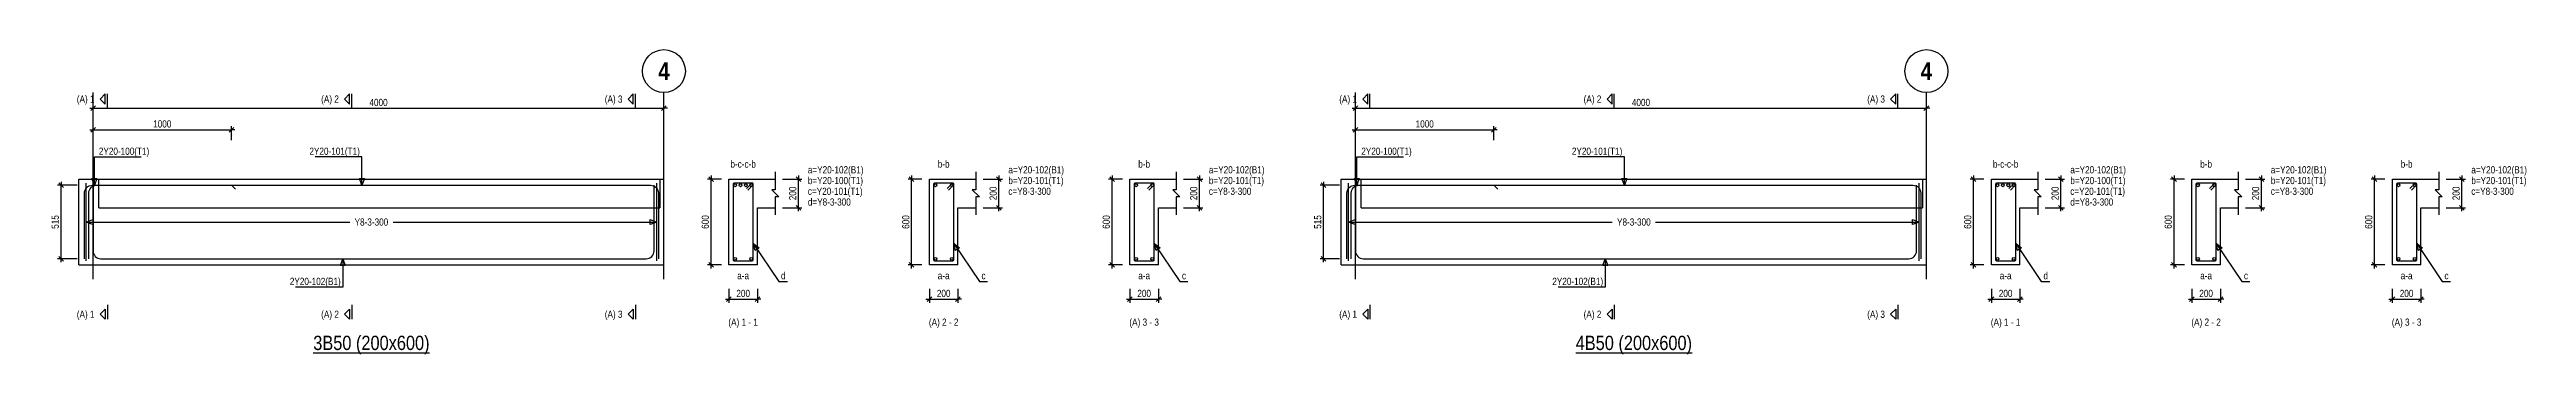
# Model space of a CAD drawing. Extents: x 0 to 206258, y -403073 to 0.
# Drawn here: x 12479 to 47195, y -365104 to -360844 of the extents above; entities that cross this region are included whole.
import ezdxf
from ezdxf.enums import TextEntityAlignment as Align
from ezdxf.lldxf.tags import DXFTag

# ---------------------------------------------------------------- set-up
doc = ezdxf.new("R2010")
doc.units = 0
doc.header["$LTSCALE"] = 1000
for name, color, linetype in [('Axis Circle(Dir 2)', 150, 'Continuous'), ('Axis Label(Dir 1)', 7, 'Continuous'), ('Axis Line(Dir 2)', 150, 'CENTER2'), ('Break Line', 5, 'Continuous'), ('Dimension Line', 5, 'Continuous'), ('Leader Line', 5, 'Continuous'), ('Link Line', 3, 'Continuous'), ('Rebar Kink', 4, 'Continuous'), ('Rebar Label', 6, 'Continuous'), ('Rebar Line', 7, 'Continuous'), ('Section Label', 1, 'Continuous'), ('Section Line', 1, 'Continuous'), ('Top Rebar Label', 6, 'Continuous'), ('Top Rebar Line', 7, 'Continuous')]:
    doc.layers.add(name, color=color, linetype=linetype)
for name, color, linetype, true_color in [('Back Elevation Line', 191, 'HIDDEN2', 0xd4aaff), ('Beam Label(D)', 94, 'Continuous', 0x008100), ('Beam Line(D)', 112, 'Continuous', 0x00bd5e), ('Link Label', 94, 'Continuous', 0x008100)]:
    doc.layers.add(name, color=color, linetype=linetype, true_color=true_color)
doc.styles.add('Axis Label(Dir 1)', font='ARIALNB.TTF', dxfattribs={"height": 250})
doc.styles.add('Beam Label(D)', font='ARIALN.TTF', dxfattribs={"height": 200})
doc.styles.add('Dimension Text', font='ARIALN.TTF', dxfattribs={"height": 100})
doc.styles.add('Link Label', font='ARIALN.TTF', dxfattribs={"height": 100})
doc.styles.add('Rebar Label', font='ARIALN.TTF', dxfattribs={"height": 100})
doc.styles.add('Section Label', font='ARIALN.TTF', dxfattribs={"height": 100})
doc.styles.add('Top Rebar Label', font='ARIALN.TTF', dxfattribs={"height": 100})
tags = doc.linetypes.add('CENTER2', pattern=[1.125, 0.75, -0.125, 0.125, -0.125]).pattern_tags.tags
tags[10:11] = [DXFTag(74, 4), DXFTag(75, 0), DXFTag(340, '0'), DXFTag(46, 0.0), DXFTag(50, 0.0), DXFTag(44, 0.0), DXFTag(45, 0.0)]
tags[8:9] = [DXFTag(74, 4), DXFTag(75, 0), DXFTag(340, '0'), DXFTag(46, 0.0), DXFTag(50, 0.0), DXFTag(44, 0.0), DXFTag(45, 0.0)]
tags[6:7] = [DXFTag(74, 4), DXFTag(75, 0), DXFTag(340, '0'), DXFTag(46, 0.0), DXFTag(50, 0.0), DXFTag(44, 0.0), DXFTag(45, 0.0)]
tags[4:5] = [DXFTag(74, 4), DXFTag(75, 0), DXFTag(340, '0'), DXFTag(46, 0.0), DXFTag(50, 0.0), DXFTag(44, 0.0), DXFTag(45, 0.0)]
tags = doc.linetypes.add('HIDDEN2', pattern=[0.1875, 0.125, -0.0625]).pattern_tags.tags
tags[6:7] = [DXFTag(74, 4), DXFTag(75, 0), DXFTag(340, '0'), DXFTag(46, 0.0), DXFTag(50, 0.0), DXFTag(44, 0.0), DXFTag(45, 0.0)]
tags[4:5] = [DXFTag(74, 4), DXFTag(75, 0), DXFTag(340, '0'), DXFTag(46, 0.0), DXFTag(50, 0.0), DXFTag(44, 0.0), DXFTag(45, 0.0)]
doc.dimstyles.new('BEAM', dxfattribs={"dimtxt": 100, "dimasz": 30, "dimexe": 48.3, "dimexo": 103.5, "dimgap": 30, "dimtad": 1, "dimtoh": 1, "dimdec": 1, "dimlfac": 0.5, "dimdsep": 46, "dimtxsty": 'Dimension Text', "dimblk": 'PCDIM_TICK', "dimcen": 0.09, "dimclrd": 5, "dimclre": 5, "dimclrt": 5, "dimadec": 1, "dimazin": 0, "dimtp": 1, "dimtm": 1, "dimtfac": 1, "dimtdec": 4, "dimtofl": 0, "dimtmove": 0, "dimatfit": 3, "dimfxl": 1, "dimtolj": 1, "dimtzin": 0, "dimarcsym": 0})

msp = doc.modelspace()

# ---------------------------------------------------------------- texts
at = {"layer": 'Axis Label(Dir 1)', "transparency": 33554687, "style": 'Axis Label(Dir 1)'}
for p in [(21090.146, -361144.284), (38784.411, -361144.284)]:
    msp.add_text('4', height=250, dxfattribs=at).set_placement(p, align=Align.MIDDLE_CENTER)
at = {"layer": 'Beam Label(D)', "transparency": 33554687, "style": 'Beam Label(D)'}
for s, p in [('%%U3B50 (200x600)', (16990.146, -364844.284)), ('%%U4B50 (200x600)', (34684.411, -364844.284))]:
    msp.add_text(s, height=200, dxfattribs=at).set_placement(p, align=Align.TOP_CENTER)
at = {"layer": 'Link Label', "transparency": 33554687, "style": 'Link Label'}
for s, p in [(' c=Y8-3-300', (25885.74, -362874.284)), (' c=Y8-3-300', (28695.978, -362874.284)), (' c=Y8-3-300', (43580.005, -362874.284)), (' c=Y8-3-300', (46390.243, -362874.284)), (' d=Y8-3-300', (23075.501, -363024.284)), (' d=Y8-3-300', (40769.766, -363024.284)), ('d', (22730.501, -364054.284)), ('c', (25540.74, -364054.284)), ('c', (28350.978, -364054.284)), ('d', (40424.766, -364054.284)), ('c', (43235.005, -364054.284)), ('c', (46045.243, -364054.284))]:
    msp.add_text(s, height=100, dxfattribs=at).set_placement(p)
for p in [(16990.146, -363254.284), (34684.411, -363254.284)]:
    msp.add_text('Y8-3-300', height=100, dxfattribs=at).set_placement(p, align=Align.MIDDLE_CENTER)
at = {"layer": 'Rebar Label', "transparency": 33554687, "style": 'Rebar Label'}
for s, p in [('b-c-c-b', (22200.501, -362524.284)), ('b-b', (25010.74, -362524.284)), ('b-b', (27820.978, -362524.284)), ('b-c-c-b', (39894.766, -362524.284)), ('b-b', (42705.005, -362524.284)), ('b-b', (45515.243, -362524.284)), ('a-a', (22200.501, -364084.284)), ('a-a', (25010.74, -364084.284)), ('a-a', (27820.978, -364084.284)), ('a-a', (39894.766, -364084.284)), ('a-a', (42705.005, -364084.284)), ('a-a', (45515.243, -364084.284))]:
    msp.add_text(s, height=100, dxfattribs=at).set_placement(p, align=Align.BOTTOM_CENTER)
for p in [(23075.501, -362574.284), (25885.74, -362574.284), (28695.978, -362574.284), (40769.766, -362574.284), (43580.005, -362574.284), (46390.243, -362574.284)]:
    msp.add_text(' a=Y20-102(B1)', height=100, dxfattribs=at).set_placement(p)
for p in [(16560.146, -364134.284), (34254.411, -364134.284)]:
    msp.add_text(' 2Y20-102(B1)', height=100, dxfattribs=at).set_placement(p, align=Align.RIGHT)
at = {"layer": 'Section Label', "transparency": 33554687, "style": 'Section Label'}
for s, p in [('(A) 1', (13109.435, -361534.994)), ('(A) 2', (16534.435, -361534.994)), ('(A) 3', (20509.435, -361534.994)), ('(A) 1', (30803.7, -361534.994)), ('(A) 2', (34228.7, -361534.994)), ('(A) 3', (38203.7, -361534.994)), ('(A) 1', (13109.435, -364543.573)), ('(A) 2', (16534.435, -364543.573)), ('(A) 3', (20509.435, -364543.573)), ('(A) 1', (30803.7, -364543.573)), ('(A) 2', (34228.7, -364543.573)), ('(A) 3', (38203.7, -364543.573))]:
    msp.add_text(s, height=100, dxfattribs=at).set_placement(p, align=Align.MIDDLE_RIGHT)
for s, p in [('(A) 1 - 1', (22200.501, -364734.284)), ('(A) 2 - 2', (25010.74, -364734.284)), ('(A) 3 - 3', (27820.978, -364734.284)), ('(A) 1 - 1', (39894.766, -364734.284)), ('(A) 2 - 2', (42705.005, -364734.284)), ('(A) 3 - 3', (45515.243, -364734.284))]:
    msp.add_text(s, height=100, dxfattribs=at).set_placement(p, align=Align.BOTTOM_CENTER)
at = {"layer": 'Top Rebar Label', "transparency": 33554687, "style": 'Top Rebar Label'}
for s, p in [(' 2Y20-100(T1)', (13138.146, -362314.284)), (' 2Y20-100(T1)', (30832.411, -362314.284)), (' c=Y20-101(T1)', (23075.501, -362874.284)), (' b=Y20-100(T1)', (23075.501, -362724.284)), (' b=Y20-101(T1)', (25885.74, -362724.284)), (' b=Y20-101(T1)', (28695.978, -362724.284)), (' c=Y20-101(T1)', (40769.766, -362874.284)), (' b=Y20-100(T1)', (40769.766, -362724.284)), (' b=Y20-101(T1)', (43580.005, -362724.284)), (' b=Y20-101(T1)', (46390.243, -362724.284))]:
    msp.add_text(s, height=100, dxfattribs=at).set_placement(p)
for p in [(16828.146, -362314.284), (34522.411, -362314.284)]:
    msp.add_text(' 2Y20-101(T1)', height=100, dxfattribs=at).set_placement(p, align=Align.RIGHT)

# ---------------------------------------------------------------- blocks, each defined once
blk = doc.blocks.new('PCDIM_TICK')
at = {"layer": 'Dimension Line', "color": 0, "transparency": 33554687}
for p, q in [((1.1, 1.1), (-1.1, -1.1)), ((1.6, 0), (0, 0))]:
    blk.add_line(p, q, dxfattribs=at)
blk = doc.blocks.new('*U4268')
at = {"layer": 'Dimension Line', "color": 5, "true_color": 0x0000ff, "transparency": 16777216}
for p, q in [((13090, -362111), (13090, -361916)), ((13090, -361964), (15028, -361964)), ((15028, -362111), (15028, -361916))]:
    blk.add_line(p, q, dxfattribs=at)
at = {"layer": 'Dimension Line', "color": 5, "true_color": 0x0000ff, "transparency": 16777216, "xscale": 30, "yscale": 30, "rotation": 180.0000000000004}
blk.add_blockref('PCDIM_TICK', (13090, -361964), dxfattribs=at)
at = {"layer": 'Dimension Line', "color": 5, "true_color": 0x0000ff, "transparency": 16777216, "xscale": 30, "yscale": 30}
blk.add_blockref('PCDIM_TICK', (15028, -361964), dxfattribs=at)
at = {"layer": 'Dimension Line', "color": 5, "true_color": 0x0000ff, "transparency": 16777216, "insert": (14059, -361934), "char_height": 100, "width": 238.4, "attachment_point": 8, "style": 'Dimension Text'}
blk.add_mtext('1000', dxfattribs=at)
blk = doc.blocks.new('*U4269')
at = {"layer": 'Dimension Line', "color": 5, "true_color": 0x0000ff, "transparency": 16777216}
for p, q in [((12865, -362740), (12592, -362740)), ((12640, -363768), (12640, -362740)), ((12865, -363768), (12592, -363768))]:
    blk.add_line(p, q, dxfattribs=at)
at = {"layer": 'Dimension Line', "color": 5, "true_color": 0x0000ff, "transparency": 16777216, "xscale": 30, "yscale": 30}
for p, rotation in [((12640, -362740), 89.99999999999447), ((12640, -363768), 269.9999999999834)]:
    blk.add_blockref('PCDIM_TICK', p, dxfattribs=dict(at, rotation=rotation))
at = {"layer": 'Dimension Line', "color": 5, "true_color": 0x0000ff, "transparency": 16777216, "insert": (12610, -363254), "char_height": 100, "width": 182.37, "attachment_point": 8, "rotation": 90, "style": 'Dimension Text'}
blk.add_mtext('515', dxfattribs=at)
blk = doc.blocks.new('*U4270')
at = {"layer": 'Dimension Line', "color": 5, "true_color": 0x0000ff, "transparency": 16777216}
for p, q in [((13090, -361811), (13090, -361616)), ((13090, -361664), (21090, -361664)), ((21090, -361811), (21090, -361616))]:
    blk.add_line(p, q, dxfattribs=at)
at = {"layer": 'Dimension Line', "color": 5, "true_color": 0x0000ff, "transparency": 16777216, "xscale": 30, "yscale": 30, "rotation": 180.0000000000004}
blk.add_blockref('PCDIM_TICK', (13090, -361664), dxfattribs=at)
at = {"layer": 'Dimension Line', "color": 5, "true_color": 0x0000ff, "transparency": 16777216, "xscale": 30, "yscale": 30}
blk.add_blockref('PCDIM_TICK', (21090, -361664), dxfattribs=at)
at = {"layer": 'Dimension Line', "color": 5, "true_color": 0x0000ff, "transparency": 16777216, "insert": (17090, -361634), "char_height": 100, "width": 249.2, "attachment_point": 8, "style": 'Dimension Text'}
blk.add_mtext('4000', dxfattribs=at)
blk = doc.blocks.new('*U4271')
at = {"layer": 'Dimension Line', "color": 5, "true_color": 0x0000ff, "transparency": 16777216}
for p, q in [((22754, -362654), (23024, -362654)), ((22976, -363054), (22976, -362654)), ((22754, -363054), (23024, -363054))]:
    blk.add_line(p, q, dxfattribs=at)
at = {"layer": 'Dimension Line', "color": 5, "true_color": 0x0000ff, "transparency": 16777216, "xscale": 30, "yscale": 30}
for p, rotation in [((22976, -362654), 89.99999999999447), ((22976, -363054), 269.9999999999834)]:
    blk.add_blockref('PCDIM_TICK', p, dxfattribs=dict(at, rotation=rotation))
at = {"layer": 'Dimension Line', "color": 5, "true_color": 0x0000ff, "transparency": 16777216, "insert": (22946, -362854), "char_height": 100, "width": 182.77, "attachment_point": 8, "rotation": 90, "style": 'Dimension Text'}
blk.add_mtext('200', dxfattribs=at)
blk = doc.blocks.new('*U4272')
at = {"layer": 'Dimension Line', "color": 5, "true_color": 0x0000ff, "transparency": 16777216}
for p, q in [((21897, -362654), (21702, -362654)), ((21751, -363854), (21751, -362654)), ((21897, -363854), (21702, -363854))]:
    blk.add_line(p, q, dxfattribs=at)
at = {"layer": 'Dimension Line', "color": 5, "true_color": 0x0000ff, "transparency": 16777216, "xscale": 30, "yscale": 30}
for p, rotation in [((21751, -362654), 89.99999999999447), ((21751, -363854), 269.9999999999834)]:
    blk.add_blockref('PCDIM_TICK', p, dxfattribs=dict(at, rotation=rotation))
at = {"layer": 'Dimension Line', "color": 5, "true_color": 0x0000ff, "transparency": 16777216, "insert": (21721, -363254), "char_height": 100, "width": 181.97, "attachment_point": 8, "rotation": 90, "style": 'Dimension Text'}
blk.add_mtext('600', dxfattribs=at)
blk = doc.blocks.new('*U4273')
at = {"layer": 'Dimension Line', "color": 5, "true_color": 0x0000ff, "transparency": 16777216}
for p, q in [((22001, -364188), (22001, -364383)), ((22001, -364334), (22401, -364334)), ((22401, -364188), (22401, -364383))]:
    blk.add_line(p, q, dxfattribs=at)
at = {"layer": 'Dimension Line', "color": 5, "true_color": 0x0000ff, "transparency": 16777216, "xscale": 30, "yscale": 30, "rotation": 180.0000000000004}
blk.add_blockref('PCDIM_TICK', (22001, -364334), dxfattribs=at)
at = {"layer": 'Dimension Line', "color": 5, "true_color": 0x0000ff, "transparency": 16777216, "xscale": 30, "yscale": 30}
blk.add_blockref('PCDIM_TICK', (22401, -364334), dxfattribs=at)
at = {"layer": 'Dimension Line', "color": 5, "true_color": 0x0000ff, "transparency": 16777216, "insert": (22201, -364304), "char_height": 100, "width": 182.77, "attachment_point": 8, "style": 'Dimension Text'}
blk.add_mtext('200', dxfattribs=at)
blk = doc.blocks.new('*U4274')
at = {"layer": 'Dimension Line', "color": 5, "true_color": 0x0000ff, "transparency": 16777216}
for p, q in [((25564, -362654), (25834, -362654)), ((25786, -363054), (25786, -362654)), ((25564, -363054), (25834, -363054))]:
    blk.add_line(p, q, dxfattribs=at)
at = {"layer": 'Dimension Line', "color": 5, "true_color": 0x0000ff, "transparency": 16777216, "xscale": 30, "yscale": 30}
for p, rotation in [((25786, -362654), 89.99999999999447), ((25786, -363054), 269.9999999999834)]:
    blk.add_blockref('PCDIM_TICK', p, dxfattribs=dict(at, rotation=rotation))
at = {"layer": 'Dimension Line', "color": 5, "true_color": 0x0000ff, "transparency": 16777216, "insert": (25756, -362854), "char_height": 100, "width": 182.77, "attachment_point": 8, "rotation": 90, "style": 'Dimension Text'}
blk.add_mtext('200', dxfattribs=at)
blk = doc.blocks.new('*U4275')
at = {"layer": 'Dimension Line', "color": 5, "true_color": 0x0000ff, "transparency": 16777216}
for p, q in [((24707, -362654), (24512, -362654)), ((24561, -363854), (24561, -362654)), ((24707, -363854), (24512, -363854))]:
    blk.add_line(p, q, dxfattribs=at)
at = {"layer": 'Dimension Line', "color": 5, "true_color": 0x0000ff, "transparency": 16777216, "xscale": 30, "yscale": 30}
for p, rotation in [((24561, -362654), 89.99999999999447), ((24561, -363854), 269.9999999999834)]:
    blk.add_blockref('PCDIM_TICK', p, dxfattribs=dict(at, rotation=rotation))
at = {"layer": 'Dimension Line', "color": 5, "true_color": 0x0000ff, "transparency": 16777216, "insert": (24531, -363254), "char_height": 100, "width": 181.97, "attachment_point": 8, "rotation": 90, "style": 'Dimension Text'}
blk.add_mtext('600', dxfattribs=at)
blk = doc.blocks.new('*U4276')
at = {"layer": 'Dimension Line', "color": 5, "true_color": 0x0000ff, "transparency": 16777216}
for p, q in [((24811, -364188), (24811, -364383)), ((24811, -364334), (25211, -364334)), ((25211, -364188), (25211, -364383))]:
    blk.add_line(p, q, dxfattribs=at)
at = {"layer": 'Dimension Line', "color": 5, "true_color": 0x0000ff, "transparency": 16777216, "xscale": 30, "yscale": 30, "rotation": 180.0000000000004}
blk.add_blockref('PCDIM_TICK', (24811, -364334), dxfattribs=at)
at = {"layer": 'Dimension Line', "color": 5, "true_color": 0x0000ff, "transparency": 16777216, "xscale": 30, "yscale": 30}
blk.add_blockref('PCDIM_TICK', (25211, -364334), dxfattribs=at)
at = {"layer": 'Dimension Line', "color": 5, "true_color": 0x0000ff, "transparency": 16777216, "insert": (25011, -364304), "char_height": 100, "width": 182.77, "attachment_point": 8, "style": 'Dimension Text'}
blk.add_mtext('200', dxfattribs=at)
blk = doc.blocks.new('*U4277')
at = {"layer": 'Dimension Line', "color": 5, "true_color": 0x0000ff, "transparency": 16777216}
for p, q in [((28374, -362654), (28644, -362654)), ((28596, -363054), (28596, -362654)), ((28374, -363054), (28644, -363054))]:
    blk.add_line(p, q, dxfattribs=at)
at = {"layer": 'Dimension Line', "color": 5, "true_color": 0x0000ff, "transparency": 16777216, "xscale": 30, "yscale": 30}
for p, rotation in [((28596, -362654), 89.99999999999447), ((28596, -363054), 269.9999999999834)]:
    blk.add_blockref('PCDIM_TICK', p, dxfattribs=dict(at, rotation=rotation))
at = {"layer": 'Dimension Line', "color": 5, "true_color": 0x0000ff, "transparency": 16777216, "insert": (28566, -362854), "char_height": 100, "width": 182.77, "attachment_point": 8, "rotation": 90, "style": 'Dimension Text'}
blk.add_mtext('200', dxfattribs=at)
blk = doc.blocks.new('*U4278')
at = {"layer": 'Dimension Line', "color": 5, "true_color": 0x0000ff, "transparency": 16777216}
for p, q in [((27517, -362654), (27323, -362654)), ((27371, -363854), (27371, -362654)), ((27517, -363854), (27323, -363854))]:
    blk.add_line(p, q, dxfattribs=at)
at = {"layer": 'Dimension Line', "color": 5, "true_color": 0x0000ff, "transparency": 16777216, "xscale": 30, "yscale": 30}
for p, rotation in [((27371, -362654), 89.99999999999447), ((27371, -363854), 269.9999999999834)]:
    blk.add_blockref('PCDIM_TICK', p, dxfattribs=dict(at, rotation=rotation))
at = {"layer": 'Dimension Line', "color": 5, "true_color": 0x0000ff, "transparency": 16777216, "insert": (27341, -363254), "char_height": 100, "width": 181.97, "attachment_point": 8, "rotation": 90, "style": 'Dimension Text'}
blk.add_mtext('600', dxfattribs=at)
blk = doc.blocks.new('*U4279')
at = {"layer": 'Dimension Line', "color": 5, "true_color": 0x0000ff, "transparency": 16777216}
for p, q in [((27621, -364188), (27621, -364383)), ((27621, -364334), (28021, -364334)), ((28021, -364188), (28021, -364383))]:
    blk.add_line(p, q, dxfattribs=at)
at = {"layer": 'Dimension Line', "color": 5, "true_color": 0x0000ff, "transparency": 16777216, "xscale": 30, "yscale": 30, "rotation": 180.0000000000004}
blk.add_blockref('PCDIM_TICK', (27621, -364334), dxfattribs=at)
at = {"layer": 'Dimension Line', "color": 5, "true_color": 0x0000ff, "transparency": 16777216, "xscale": 30, "yscale": 30}
blk.add_blockref('PCDIM_TICK', (28021, -364334), dxfattribs=at)
at = {"layer": 'Dimension Line', "color": 5, "true_color": 0x0000ff, "transparency": 16777216, "insert": (27821, -364304), "char_height": 100, "width": 182.77, "attachment_point": 8, "style": 'Dimension Text'}
blk.add_mtext('200', dxfattribs=at)
blk = doc.blocks.new('*U4280')
at = {"layer": 'Dimension Line', "color": 5, "true_color": 0x0000ff, "transparency": 16777216}
for p, q in [((30784, -362111), (30784, -361916)), ((30784, -361964), (32722, -361964)), ((32722, -362111), (32722, -361916))]:
    blk.add_line(p, q, dxfattribs=at)
at = {"layer": 'Dimension Line', "color": 5, "true_color": 0x0000ff, "transparency": 16777216, "xscale": 30, "yscale": 30, "rotation": 180.0000000000004}
blk.add_blockref('PCDIM_TICK', (30784, -361964), dxfattribs=at)
at = {"layer": 'Dimension Line', "color": 5, "true_color": 0x0000ff, "transparency": 16777216, "xscale": 30, "yscale": 30}
blk.add_blockref('PCDIM_TICK', (32722, -361964), dxfattribs=at)
at = {"layer": 'Dimension Line', "color": 5, "true_color": 0x0000ff, "transparency": 16777216, "insert": (31753, -361934), "char_height": 100, "width": 238.4, "attachment_point": 8, "style": 'Dimension Text'}
blk.add_mtext('1000', dxfattribs=at)
blk = doc.blocks.new('*U4281')
at = {"layer": 'Dimension Line', "color": 5, "true_color": 0x0000ff, "transparency": 16777216}
for p, q in [((30559, -362740), (30286, -362740)), ((30334, -363768), (30334, -362740)), ((30559, -363768), (30286, -363768))]:
    blk.add_line(p, q, dxfattribs=at)
at = {"layer": 'Dimension Line', "color": 5, "true_color": 0x0000ff, "transparency": 16777216, "xscale": 30, "yscale": 30}
for p, rotation in [((30334, -362740), 89.99999999999447), ((30334, -363768), 269.9999999999834)]:
    blk.add_blockref('PCDIM_TICK', p, dxfattribs=dict(at, rotation=rotation))
at = {"layer": 'Dimension Line', "color": 5, "true_color": 0x0000ff, "transparency": 16777216, "insert": (30304, -363254), "char_height": 100, "width": 182.37, "attachment_point": 8, "rotation": 90, "style": 'Dimension Text'}
blk.add_mtext('515', dxfattribs=at)
blk = doc.blocks.new('*U4282')
at = {"layer": 'Dimension Line', "color": 5, "true_color": 0x0000ff, "transparency": 16777216}
for p, q in [((30784, -361811), (30784, -361616)), ((30784, -361664), (38784, -361664)), ((38784, -361811), (38784, -361616))]:
    blk.add_line(p, q, dxfattribs=at)
at = {"layer": 'Dimension Line', "color": 5, "true_color": 0x0000ff, "transparency": 16777216, "xscale": 30, "yscale": 30, "rotation": 180.0000000000004}
blk.add_blockref('PCDIM_TICK', (30784, -361664), dxfattribs=at)
at = {"layer": 'Dimension Line', "color": 5, "true_color": 0x0000ff, "transparency": 16777216, "xscale": 30, "yscale": 30}
blk.add_blockref('PCDIM_TICK', (38784, -361664), dxfattribs=at)
at = {"layer": 'Dimension Line', "color": 5, "true_color": 0x0000ff, "transparency": 16777216, "insert": (34784, -361634), "char_height": 100, "width": 249.2, "attachment_point": 8, "style": 'Dimension Text'}
blk.add_mtext('4000', dxfattribs=at)
blk = doc.blocks.new('*U4283')
at = {"layer": 'Dimension Line', "color": 5, "true_color": 0x0000ff, "transparency": 16777216}
for p, q in [((40448, -362654), (40718, -362654)), ((40670, -363054), (40670, -362654)), ((40448, -363054), (40718, -363054))]:
    blk.add_line(p, q, dxfattribs=at)
at = {"layer": 'Dimension Line', "color": 5, "true_color": 0x0000ff, "transparency": 16777216, "xscale": 30, "yscale": 30}
for p, rotation in [((40670, -362654), 89.99999999999447), ((40670, -363054), 269.9999999999834)]:
    blk.add_blockref('PCDIM_TICK', p, dxfattribs=dict(at, rotation=rotation))
at = {"layer": 'Dimension Line', "color": 5, "true_color": 0x0000ff, "transparency": 16777216, "insert": (40640, -362854), "char_height": 100, "width": 182.77, "attachment_point": 8, "rotation": 90, "style": 'Dimension Text'}
blk.add_mtext('200', dxfattribs=at)
blk = doc.blocks.new('*U4284')
at = {"layer": 'Dimension Line', "color": 5, "true_color": 0x0000ff, "transparency": 16777216}
for p, q in [((39591, -362654), (39396, -362654)), ((39445, -363854), (39445, -362654)), ((39591, -363854), (39396, -363854))]:
    blk.add_line(p, q, dxfattribs=at)
at = {"layer": 'Dimension Line', "color": 5, "true_color": 0x0000ff, "transparency": 16777216, "xscale": 30, "yscale": 30}
for p, rotation in [((39445, -362654), 89.99999999999447), ((39445, -363854), 269.9999999999834)]:
    blk.add_blockref('PCDIM_TICK', p, dxfattribs=dict(at, rotation=rotation))
at = {"layer": 'Dimension Line', "color": 5, "true_color": 0x0000ff, "transparency": 16777216, "insert": (39415, -363254), "char_height": 100, "width": 181.97, "attachment_point": 8, "rotation": 90, "style": 'Dimension Text'}
blk.add_mtext('600', dxfattribs=at)
blk = doc.blocks.new('*U4285')
at = {"layer": 'Dimension Line', "color": 5, "true_color": 0x0000ff, "transparency": 16777216}
for p, q in [((39695, -364188), (39695, -364383)), ((39695, -364334), (40095, -364334)), ((40095, -364188), (40095, -364383))]:
    blk.add_line(p, q, dxfattribs=at)
at = {"layer": 'Dimension Line', "color": 5, "true_color": 0x0000ff, "transparency": 16777216, "xscale": 30, "yscale": 30, "rotation": 180.0000000000004}
blk.add_blockref('PCDIM_TICK', (39695, -364334), dxfattribs=at)
at = {"layer": 'Dimension Line', "color": 5, "true_color": 0x0000ff, "transparency": 16777216, "xscale": 30, "yscale": 30}
blk.add_blockref('PCDIM_TICK', (40095, -364334), dxfattribs=at)
at = {"layer": 'Dimension Line', "color": 5, "true_color": 0x0000ff, "transparency": 16777216, "insert": (39895, -364304), "char_height": 100, "width": 182.77, "attachment_point": 8, "style": 'Dimension Text'}
blk.add_mtext('200', dxfattribs=at)
blk = doc.blocks.new('*U4286')
at = {"layer": 'Dimension Line', "color": 5, "true_color": 0x0000ff, "transparency": 16777216}
for p, q in [((43259, -362654), (43528, -362654)), ((43480, -363054), (43480, -362654)), ((43259, -363054), (43528, -363054))]:
    blk.add_line(p, q, dxfattribs=at)
at = {"layer": 'Dimension Line', "color": 5, "true_color": 0x0000ff, "transparency": 16777216, "xscale": 30, "yscale": 30}
for p, rotation in [((43480, -362654), 89.99999999999447), ((43480, -363054), 269.9999999999834)]:
    blk.add_blockref('PCDIM_TICK', p, dxfattribs=dict(at, rotation=rotation))
at = {"layer": 'Dimension Line', "color": 5, "true_color": 0x0000ff, "transparency": 16777216, "insert": (43450, -362854), "char_height": 100, "width": 182.77, "attachment_point": 8, "rotation": 90, "style": 'Dimension Text'}
blk.add_mtext('200', dxfattribs=at)
blk = doc.blocks.new('*U4287')
at = {"layer": 'Dimension Line', "color": 5, "true_color": 0x0000ff, "transparency": 16777216}
for p, q in [((42402, -362654), (42207, -362654)), ((42255, -363854), (42255, -362654)), ((42402, -363854), (42207, -363854))]:
    blk.add_line(p, q, dxfattribs=at)
at = {"layer": 'Dimension Line', "color": 5, "true_color": 0x0000ff, "transparency": 16777216, "xscale": 30, "yscale": 30}
for p, rotation in [((42255, -362654), 89.99999999999447), ((42255, -363854), 269.9999999999834)]:
    blk.add_blockref('PCDIM_TICK', p, dxfattribs=dict(at, rotation=rotation))
at = {"layer": 'Dimension Line', "color": 5, "true_color": 0x0000ff, "transparency": 16777216, "insert": (42225, -363254), "char_height": 100, "width": 181.97, "attachment_point": 8, "rotation": 90, "style": 'Dimension Text'}
blk.add_mtext('600', dxfattribs=at)
blk = doc.blocks.new('*U4288')
at = {"layer": 'Dimension Line', "color": 5, "true_color": 0x0000ff, "transparency": 16777216}
for p, q in [((42505, -364188), (42505, -364383)), ((42505, -364334), (42905, -364334)), ((42905, -364188), (42905, -364383))]:
    blk.add_line(p, q, dxfattribs=at)
at = {"layer": 'Dimension Line', "color": 5, "true_color": 0x0000ff, "transparency": 16777216, "xscale": 30, "yscale": 30, "rotation": 180.0000000000004}
blk.add_blockref('PCDIM_TICK', (42505, -364334), dxfattribs=at)
at = {"layer": 'Dimension Line', "color": 5, "true_color": 0x0000ff, "transparency": 16777216, "xscale": 30, "yscale": 30}
blk.add_blockref('PCDIM_TICK', (42905, -364334), dxfattribs=at)
at = {"layer": 'Dimension Line', "color": 5, "true_color": 0x0000ff, "transparency": 16777216, "insert": (42705, -364304), "char_height": 100, "width": 182.77, "attachment_point": 8, "style": 'Dimension Text'}
blk.add_mtext('200', dxfattribs=at)
blk = doc.blocks.new('*U4289')
at = {"layer": 'Dimension Line', "color": 5, "true_color": 0x0000ff, "transparency": 16777216}
for p, q in [((46069, -362654), (46339, -362654)), ((46290, -363054), (46290, -362654)), ((46069, -363054), (46339, -363054))]:
    blk.add_line(p, q, dxfattribs=at)
at = {"layer": 'Dimension Line', "color": 5, "true_color": 0x0000ff, "transparency": 16777216, "xscale": 30, "yscale": 30}
for p, rotation in [((46290, -362654), 89.99999999999447), ((46290, -363054), 269.9999999999834)]:
    blk.add_blockref('PCDIM_TICK', p, dxfattribs=dict(at, rotation=rotation))
at = {"layer": 'Dimension Line', "color": 5, "true_color": 0x0000ff, "transparency": 16777216, "insert": (46260, -362854), "char_height": 100, "width": 182.77, "attachment_point": 8, "rotation": 90, "style": 'Dimension Text'}
blk.add_mtext('200', dxfattribs=at)
blk = doc.blocks.new('*U4290')
at = {"layer": 'Dimension Line', "color": 5, "true_color": 0x0000ff, "transparency": 16777216}
for p, q in [((45212, -362654), (45017, -362654)), ((45065, -363854), (45065, -362654)), ((45212, -363854), (45017, -363854))]:
    blk.add_line(p, q, dxfattribs=at)
at = {"layer": 'Dimension Line', "color": 5, "true_color": 0x0000ff, "transparency": 16777216, "xscale": 30, "yscale": 30}
for p, rotation in [((45065, -362654), 89.99999999999447), ((45065, -363854), 269.9999999999834)]:
    blk.add_blockref('PCDIM_TICK', p, dxfattribs=dict(at, rotation=rotation))
at = {"layer": 'Dimension Line', "color": 5, "true_color": 0x0000ff, "transparency": 16777216, "insert": (45035, -363254), "char_height": 100, "width": 181.97, "attachment_point": 8, "rotation": 90, "style": 'Dimension Text'}
blk.add_mtext('600', dxfattribs=at)
blk = doc.blocks.new('*U4291')
at = {"layer": 'Dimension Line', "color": 5, "true_color": 0x0000ff, "transparency": 16777216}
for p, q in [((45315, -364188), (45315, -364383)), ((45315, -364334), (45715, -364334)), ((45715, -364188), (45715, -364383))]:
    blk.add_line(p, q, dxfattribs=at)
at = {"layer": 'Dimension Line', "color": 5, "true_color": 0x0000ff, "transparency": 16777216, "xscale": 30, "yscale": 30, "rotation": 180.0000000000004}
blk.add_blockref('PCDIM_TICK', (45315, -364334), dxfattribs=at)
at = {"layer": 'Dimension Line', "color": 5, "true_color": 0x0000ff, "transparency": 16777216, "xscale": 30, "yscale": 30}
blk.add_blockref('PCDIM_TICK', (45715, -364334), dxfattribs=at)
at = {"layer": 'Dimension Line', "color": 5, "true_color": 0x0000ff, "transparency": 16777216, "insert": (45515, -364304), "char_height": 100, "width": 182.77, "attachment_point": 8, "style": 'Dimension Text'}
blk.add_mtext('200', dxfattribs=at)

# ---------------------------------------------------------------- dimensions: what is measured, and where the dimension line sits
at = {"layer": 'Dimension Line', "transparency": 33554687}
for base, p1, p2, text, picture, middle in [((17090.146, -361664.284), (13090.146, -361914.284), (21090.146, -361914.284), '4000', '*U4270', (17090.146, -361664.284)), ((34784.411, -361664.284), (30784.411, -361914.284), (38784.411, -361914.284), '4000', '*U4282', (34784.411, -361664.284)), ((14059.146, -361964.284), (13090.146, -362214.284), (15028.146, -362214.284), '1000', '*U4268', (14059.146, -361964.284)), ((31753.411, -361964.284), (30784.411, -362214.284), (32722.411, -362214.284), '1000', '*U4280', (31753.411, -361964.284)), ((22200.501, -364334.284), (22000.501, -364084.284), (22400.501, -364084.284), '200', '*U4273', (22200.501, -364334.284)), ((25010.74, -364334.284), (24810.74, -364084.284), (25210.74, -364084.284), '200', '*U4276', (25010.74, -364334.284)), ((27820.978, -364334.284), (27620.978, -364084.284), (28020.978, -364084.284), '200', '*U4279', (27820.978, -364334.284)), ((39894.766, -364334.284), (39694.766, -364084.284), (40094.766, -364084.284), '200', '*U4285', (39894.766, -364334.284)), ((42705.005, -364334.284), (42505.005, -364084.284), (42905.005, -364084.284), '200', '*U4288', (42705.005, -364334.284)), ((45515.243, -364334.284), (45315.243, -364084.284), (45715.243, -364084.284), '200', '*U4291', (45515.243, -364334.284))]:
    dim = msp.add_linear_dim(base=base, p1=p1, p2=p2, text=text, dimstyle='BEAM', override={"dimscale": 1, "dimtxt": 100, "dimasz": 30, "dimexe": 48.3, "dimexo": 103.5, "dimgap": 30, "dimtad": 1, "dimtih": 0, "dimdec": 1, "dimlfac": 0.5, "dimzin": 8, "dimlunit": 2, "dimpost": '', "dimtxsty": 'Dimension Text', "dimblk": 'PCDIM_TICK', "dimse1": 0, "dimse2": 0, "dimsd2": 0, "dimclrd": 5, "dimclre": 5, "dimclrt": 5, "dimaunit": 0, "dimadec": 1, "dimazin": 0, "dimtol": 0, "dimtp": 1, "dimtm": 1, "dimtmove": 0}, dxfattribs=at)
    dim.commit()
    dim.dimension.update_dxf_attribs({"geometry": picture, "text_midpoint": middle})
for base, p1, p2, text, picture, middle in [((12640.146, -363254.284), (12968.146, -363768.284), (12968.146, -362740.284), '515', '*U4269', (12640.146, -363254.284)), ((21750.501, -363254.284), (22000.501, -363854.284), (22000.501, -362654.284), '600', '*U4272', (21750.501, -363254.284)), ((22975.501, -362854.284), (22650.501, -363054.284), (22650.501, -362654.284), '200', '*U4271', (22975.501, -362854.284)), ((24560.74, -363254.284), (24810.74, -363854.284), (24810.74, -362654.284), '600', '*U4275', (24560.74, -363254.284)), ((25785.74, -362854.284), (25460.74, -363054.284), (25460.74, -362654.284), '200', '*U4274', (25785.74, -362854.284)), ((27370.978, -363254.284), (27620.978, -363854.284), (27620.978, -362654.284), '600', '*U4278', (27370.978, -363254.284)), ((28595.978, -362854.284), (28270.978, -363054.284), (28270.978, -362654.284), '200', '*U4277', (28595.978, -362854.284)), ((30334.411, -363254.284), (30662.411, -363768.284), (30662.411, -362740.284), '515', '*U4281', (30334.411, -363254.284)), ((39444.766, -363254.284), (39694.766, -363854.284), (39694.766, -362654.284), '600', '*U4284', (39444.766, -363254.284)), ((40669.766, -362854.284), (40344.766, -363054.284), (40344.766, -362654.284), '200', '*U4283', (40669.766, -362854.284)), ((42255.005, -363254.284), (42505.005, -363854.284), (42505.005, -362654.284), '600', '*U4287', (42255.005, -363254.284)), ((43480.005, -362854.284), (43155.005, -363054.284), (43155.005, -362654.284), '200', '*U4286', (43480.005, -362854.284)), ((45065.243, -363254.284), (45315.243, -363854.284), (45315.243, -362654.284), '600', '*U4290', (45065.243, -363254.284)), ((46290.243, -362854.284), (45965.243, -363054.284), (45965.243, -362654.284), '200', '*U4289', (46290.243, -362854.284))]:
    dim = msp.add_linear_dim(base=base, p1=p1, p2=p2, angle=90, text=text, dimstyle='BEAM', override={"dimscale": 1, "dimtxt": 100, "dimasz": 30, "dimexe": 48.3, "dimexo": 103.5, "dimgap": 30, "dimtad": 1, "dimtih": 0, "dimdec": 1, "dimlfac": 0.5, "dimzin": 8, "dimlunit": 2, "dimpost": '', "dimtxsty": 'Dimension Text', "dimblk": 'PCDIM_TICK', "dimse1": 0, "dimse2": 0, "dimsd2": 0, "dimclrd": 5, "dimclre": 5, "dimclrt": 5, "dimaunit": 0, "dimadec": 1, "dimazin": 0, "dimtol": 0, "dimtp": 1, "dimtm": 1, "dimtmove": 0}, dxfattribs=at)
    dim.commit()
    dim.dimension.update_dxf_attribs({"geometry": picture, "text_midpoint": middle})

# ---------------------------------------------------------------- linework, layer by layer
at = {"layer": 'Axis Circle(Dir 2)', "transparency": 33554687}
for centre in [(21090.146, -361144.284), (38784.411, -361144.284)]:
    msp.add_circle(centre, 300, dxfattribs=at)
at = {"layer": 'Axis Line(Dir 2)', "transparency": 33554687}
for points in [[(13090.146, -364054.284), (13090.146, -361444.284)], [(21090.146, -364054.284), (21090.146, -361444.284)], [(30784.411, -364054.284), (30784.411, -361444.284)], [(38784.411, -364054.284), (38784.411, -361444.284)]]:
    msp.add_lwpolyline(points, dxfattribs=at)
at = {"layer": 'Back Elevation Line', "transparency": 33554687}
for points in [[(13167.962, -363054.284), (13167.962, -362654.284), (21034.056, -362654.284), (21034.056, -363054.284)], [(30862.227, -363054.284), (30862.227, -362654.284), (38728.321, -362654.284), (38728.321, -363054.284)], [(13167.962, -363054.284), (21034.056, -363054.284)], [(30862.227, -363054.284), (38728.321, -363054.284)]]:
    msp.add_lwpolyline(points, dxfattribs=at)
at = {"layer": 'Beam Line(D)', "transparency": 33554687}
for points in [[(12890.146, -362654.284), (21090.146, -362654.284)], [(12890.146, -363854.284), (12890.146, -362654.284)], [(21090.146, -362654.284), (21090.146, -362654.284)], [(22000.501, -362654.284), (22400.501, -362654.284)], [(22400.501, -363854.284), (22000.501, -363854.284), (22000.501, -362654.284)], [(22400.501, -362654.284), (22400.501, -362654.284)], [(22400.501, -362654.284), (22650.501, -362654.284)], [(24810.74, -362654.284), (25210.74, -362654.284)], [(25210.74, -363854.284), (24810.74, -363854.284), (24810.74, -362654.284)], [(25210.74, -362654.284), (25210.74, -362654.284)], [(25210.74, -362654.284), (25460.74, -362654.284)], [(27620.978, -362654.284), (28020.978, -362654.284)], [(28020.978, -363854.284), (27620.978, -363854.284), (27620.978, -362654.284)], [(28020.978, -362654.284), (28020.978, -362654.284)], [(28020.978, -362654.284), (28270.978, -362654.284)], [(30584.411, -362654.284), (38784.411, -362654.284)], [(30584.411, -363854.284), (30584.411, -362654.284)], [(38784.411, -362654.284), (38784.411, -362654.284)], [(39694.766, -362654.284), (40094.766, -362654.284)], [(40094.766, -363854.284), (39694.766, -363854.284), (39694.766, -362654.284)], [(40094.766, -362654.284), (40094.766, -362654.284)], [(40094.766, -362654.284), (40344.766, -362654.284)], [(42505.005, -362654.284), (42905.005, -362654.284)], [(42905.005, -363854.284), (42505.005, -363854.284), (42505.005, -362654.284)], [(42905.005, -362654.284), (42905.005, -362654.284)], [(42905.005, -362654.284), (43155.005, -362654.284)], [(45315.243, -362654.284), (45715.243, -362654.284)], [(45715.243, -363854.284), (45315.243, -363854.284), (45315.243, -362654.284)], [(45715.243, -362654.284), (45715.243, -362654.284)], [(45715.243, -362654.284), (45965.243, -362654.284)], [(22400.501, -363854.284), (22400.501, -363054.284), (22650.501, -363054.284)], [(25210.74, -363854.284), (25210.74, -363054.284), (25460.74, -363054.284)], [(28020.978, -363854.284), (28020.978, -363054.284), (28270.978, -363054.284)], [(40094.766, -363854.284), (40094.766, -363054.284), (40344.766, -363054.284)], [(42905.005, -363854.284), (42905.005, -363054.284), (43155.005, -363054.284)], [(45715.243, -363854.284), (45715.243, -363054.284), (45965.243, -363054.284)], [(12890.146, -363854.284), (21090.146, -363854.284)], [(21090.146, -363854.284), (21090.146, -363854.284)], [(30584.411, -363854.284), (38784.411, -363854.284)], [(38784.411, -363854.284), (38784.411, -363854.284)]]:
    msp.add_lwpolyline(points, dxfattribs=at)
at = {"layer": 'Break Line', "transparency": 33554687}
for points in [[(22650.501, -362554.284), (22650.501, -362804.284), (22600.501, -362804.284), (22700.501, -362904.284), (22650.501, -362904.284), (22650.501, -363154.284)], [(25460.74, -362554.284), (25460.74, -362804.284), (25410.74, -362804.284), (25510.74, -362904.284), (25460.74, -362904.284), (25460.74, -363154.284)], [(28270.978, -362554.284), (28270.978, -362804.284), (28220.978, -362804.284), (28320.978, -362904.284), (28270.978, -362904.284), (28270.978, -363154.284)], [(40344.766, -362554.284), (40344.766, -362804.284), (40294.766, -362804.284), (40394.766, -362904.284), (40344.766, -362904.284), (40344.766, -363154.284)], [(43155.005, -362554.284), (43155.005, -362804.284), (43105.005, -362804.284), (43205.005, -362904.284), (43155.005, -362904.284), (43155.005, -363154.284)], [(45965.243, -362554.284), (45965.243, -362804.284), (45915.243, -362804.284), (46015.243, -362904.284), (45965.243, -362904.284), (45965.243, -363154.284)]]:
    msp.add_lwpolyline(points, dxfattribs=at)
at = {"layer": 'Leader Line', "transparency": 33554687}
for points in [[(13108.146, -362740.284), (13108.146, -362344.284), (13763.137, -362344.284)], [(16858.146, -362740.284), (16858.146, -362344.284), (16203.155, -362344.284)], [(30802.411, -362740.284), (30802.411, -362344.284), (31457.402, -362344.284)], [(34552.411, -362740.284), (34552.411, -362344.284), (33897.419, -362344.284)], [(13073.944, -362646.314), (13142.348, -362646.314), (13108.146, -362740.284), (13073.944, -362646.314)], [(16823.944, -362646.314), (16892.348, -362646.314), (16858.146, -362740.284), (16823.944, -362646.314)], [(30768.209, -362646.314), (30836.613, -362646.314), (30802.411, -362740.284), (30768.209, -362646.314)], [(34518.209, -362646.314), (34586.613, -362646.314), (34552.411, -362740.284), (34518.209, -362646.314)], [(12990.146, -363254.284), (13084.115, -363220.082), (13084.115, -363288.486), (12990.146, -363254.284), (16685.502, -363254.284)], [(17294.79, -363254.284), (20990.146, -363254.284), (20896.177, -363288.486), (20896.177, -363220.082), (20990.146, -363254.284)], [(30684.411, -363254.284), (30778.38, -363220.082), (30778.38, -363288.486), (30684.411, -363254.284), (34379.767, -363254.284)], [(34989.055, -363254.284), (38684.411, -363254.284), (38590.441, -363288.486), (38590.441, -363220.082), (38684.411, -363254.284)], [(16590.146, -363768.284), (16590.146, -364164.284), (15927.472, -364164.284)], [(16624.348, -363862.253), (16555.944, -363862.253), (16590.146, -363768.284), (16624.348, -363862.253)], [(22423.442, -363613.009), (22366.758, -363651.298), (22342.501, -363554.284), (22423.442, -363613.009)], [(22342.501, -363554.284), (22700.501, -364084.284), (22821.313, -364084.284)], [(25233.68, -363613.008), (25176.996, -363651.297), (25152.74, -363554.283), (25233.68, -363613.008)], [(25152.74, -363554.283), (25510.74, -364084.284), (25623.869, -364084.284)], [(28043.918, -363613.008), (27987.234, -363651.297), (27962.978, -363554.283), (28043.918, -363613.008)], [(27962.978, -363554.283), (28320.978, -364084.284), (28434.108, -364084.284)], [(34284.41, -363768.284), (34284.411, -364164.284), (33621.737, -364164.284)], [(34318.613, -363862.253), (34250.209, -363862.253), (34284.41, -363768.284), (34318.613, -363862.253)], [(40117.707, -363613.009), (40061.023, -363651.298), (40036.766, -363554.284), (40117.707, -363613.009)], [(40036.766, -363554.284), (40394.766, -364084.284), (40515.578, -364084.284)], [(42927.945, -363613.008), (42871.261, -363651.297), (42847.004, -363554.283), (42927.945, -363613.008)], [(42847.004, -363554.283), (43205.005, -364084.284), (43318.134, -364084.284)], [(45738.183, -363613.008), (45681.499, -363651.297), (45657.243, -363554.283), (45738.183, -363613.008)], [(45657.243, -363554.283), (46015.243, -364084.284), (46128.373, -364084.284)]]:
    msp.add_lwpolyline(points, dxfattribs=at)
at = {"layer": 'Link Line', "transparency": 33554687}
for p, q in [((12990.146, -363796.284), (12990.146, -362712.284)), ((20990.146, -363796.284), (20990.146, -362712.284)), ((30684.411, -363796.284), (30684.411, -362712.284)), ((38684.411, -363796.284), (38684.411, -362712.284))]:
    msp.add_line(p, q, dxfattribs=at)
for points in [[(22267.69, -362806.894), (22338.401, -362736.183, 0.668178638), (22328.501, -362712.284), (22072.501, -362712.284, 0.414213562), (22058.501, -362726.284), (22058.501, -363782.284, 0.414213562), (22072.501, -363796.284), (22328.501, -363796.284, 0.414213562), (22342.501, -363782.284), (22342.501, -362726.284, 0.668178638), (22318.602, -362716.384), (22247.891, -362787.095)], [(25077.929, -362806.894), (25148.639, -362736.183, 0.668178638), (25138.74, -362712.284), (24882.74, -362712.284, 0.414213562), (24868.74, -362726.284), (24868.74, -363782.284, 0.414213562), (24882.74, -363796.284), (25138.74, -363796.284, 0.414213562), (25152.74, -363782.284), (25152.74, -362726.284, 0.668178638), (25128.84, -362716.384), (25058.13, -362787.095)], [(27888.167, -362806.894), (27958.878, -362736.183, 0.668178638), (27948.978, -362712.284), (27692.978, -362712.284, 0.414213562), (27678.978, -362726.284), (27678.978, -363782.284, 0.414213562), (27692.978, -363796.284), (27948.978, -363796.284, 0.414213562), (27962.978, -363782.284), (27962.978, -362726.284, 0.668178638), (27939.079, -362716.384), (27868.368, -362787.095)], [(39961.955, -362806.894), (40032.665, -362736.183, 0.668178638), (40022.766, -362712.284), (39766.766, -362712.284, 0.414213562), (39752.766, -362726.284), (39752.766, -363782.284, 0.414213562), (39766.766, -363796.284), (40022.766, -363796.284, 0.414213562), (40036.766, -363782.284), (40036.766, -362726.284, 0.668178638), (40012.866, -362716.384), (39942.156, -362787.095)], [(42772.193, -362806.894), (42842.904, -362736.183, 0.668178638), (42833.005, -362712.284), (42577.005, -362712.284, 0.414213562), (42563.005, -362726.284), (42563.005, -363782.284, 0.414213562), (42577.005, -363796.284), (42833.005, -363796.284, 0.414213562), (42847.005, -363782.284), (42847.005, -362726.284, 0.668178638), (42823.105, -362716.384), (42752.394, -362787.095)], [(45582.432, -362806.894), (45653.143, -362736.183, 0.668178638), (45643.243, -362712.284), (45387.243, -362712.284, 0.414213562), (45373.243, -362726.284), (45373.243, -363782.284, 0.414213562), (45387.243, -363796.284), (45643.243, -363796.284, 0.414213562), (45657.243, -363782.284), (45657.243, -362726.284, 0.668178638), (45633.344, -362716.384), (45562.633, -362787.095)]]:
    msp.add_lwpolyline(points, format="xyb", dxfattribs=at)
at = {"layer": 'Rebar Kink', "transparency": 33554687}
for p, q in [((15084.714, -362796.852), (15028.146, -362740.284)), ((32778.979, -362796.852), (32722.411, -362740.284))]:
    msp.add_line(p, q, dxfattribs=at)
at = {"layer": 'Rebar Line', "transparency": 33554687}
for points in [[(13088.146, -362740.284), (13088.146, -363658.328, 0.414213562), (13198.102, -363768.284), (20842.19, -363768.284, 0.414213562), (20952.146, -363658.328), (20952.146, -362740.284)], [(30782.411, -362740.284), (30782.411, -363658.328, 0.414213562), (30892.366, -363768.284), (38536.455, -363768.284, 0.414213562), (38646.411, -363658.328), (38646.411, -362740.284)]]:
    msp.add_lwpolyline(points, format="xyb", dxfattribs=at)
for centre in [(22086.501, -362740.284), (22162.501, -362740.284), (22238.501, -362740.284), (22314.501, -362740.284), (24896.74, -362740.284), (25124.74, -362740.284), (27706.978, -362740.284), (27934.978, -362740.284), (39780.766, -362740.284), (39856.766, -362740.284), (39932.766, -362740.284), (40008.766, -362740.284), (42591.005, -362740.284), (42819.005, -362740.284), (45401.243, -362740.284), (45629.243, -362740.284), (22086.501, -363768.284), (22314.501, -363768.284), (24896.74, -363768.284), (25124.74, -363768.284), (27706.978, -363768.284), (27934.978, -363768.284), (39780.766, -363768.284), (40008.766, -363768.284), (42591.005, -363768.284), (42819.005, -363768.284), (45401.243, -363768.284), (45629.243, -363768.284)]:
    msp.add_circle(centre, 20, dxfattribs=at)
at = {"layer": 'Section Line', "transparency": 33554687}
for points in [[(13260.146, -361464.284), (13189.435, -361534.994), (13260.146, -361605.705), (13260.146, -361464.284)], [(13290.146, -361664.284), (13290.146, -361464.284)], [(16685.146, -361464.284), (16614.435, -361534.994), (16685.146, -361605.705), (16685.146, -361464.284)], [(16715.146, -361664.284), (16715.146, -361464.284)], [(20660.146, -361464.284), (20589.435, -361534.994), (20660.146, -361605.705), (20660.146, -361464.284)], [(20690.146, -361664.284), (20690.146, -361464.284)], [(30954.411, -361464.284), (30883.7, -361534.994), (30954.411, -361605.705), (30954.411, -361464.284)], [(30984.411, -361664.284), (30984.411, -361464.284)], [(34379.411, -361464.284), (34308.7, -361534.994), (34379.411, -361605.705), (34379.411, -361464.284)], [(34409.411, -361664.284), (34409.411, -361464.284)], [(38354.411, -361464.284), (38283.7, -361534.994), (38354.411, -361605.705), (38354.411, -361464.284)], [(38384.411, -361664.284), (38384.411, -361464.284)], [(13260.146, -364614.284), (13260.146, -364614.284), (13189.435, -364543.573), (13260.146, -364472.862), (13260.146, -364614.284)], [(13290.146, -364414.284), (13290.146, -364614.284)], [(16685.146, -364614.284), (16685.146, -364614.284), (16614.435, -364543.573), (16685.146, -364472.862), (16685.146, -364614.284)], [(16715.146, -364414.284), (16715.146, -364614.284)], [(20660.146, -364614.284), (20660.146, -364614.284), (20589.435, -364543.573), (20660.146, -364472.862), (20660.146, -364614.284)], [(20690.146, -364414.284), (20690.146, -364614.284)], [(30954.411, -364614.284), (30954.411, -364614.284), (30883.7, -364543.573), (30954.411, -364472.862), (30954.411, -364614.284)], [(30984.411, -364414.284), (30984.411, -364614.284)], [(34379.411, -364614.284), (34379.411, -364614.284), (34308.7, -364543.573), (34379.411, -364472.862), (34379.411, -364614.284)], [(34409.411, -364414.284), (34409.411, -364614.284)], [(38354.411, -364614.284), (38354.411, -364614.284), (38283.7, -364543.573), (38354.411, -364472.862), (38354.411, -364614.284)], [(38384.411, -364414.284), (38384.411, -364614.284)]]:
    msp.add_lwpolyline(points, dxfattribs=at)
at = {"layer": 'Top Rebar Line', "transparency": 33554687}
for points in [[(12968.146, -363768.284), (12968.146, -362850.239, -0.414213562), (13078.102, -362740.284), (15028.146, -362740.284)], [(13028.146, -363768.284), (13028.146, -362850.239, -0.414213562), (13138.102, -362740.284), (20902.19, -362740.284, -0.414213562), (21012.146, -362850.239), (21012.146, -363768.284)], [(30662.411, -363768.284), (30662.411, -362850.239, -0.414213562), (30772.366, -362740.284), (32722.411, -362740.284)], [(30722.411, -363768.284), (30722.411, -362850.239, -0.414213562), (30832.366, -362740.284), (38596.455, -362740.284, -0.414213562), (38706.411, -362850.239), (38706.411, -363768.284)]]:
    msp.add_lwpolyline(points, format="xyb", dxfattribs=at)

msp.set_redraw_order([(e.dxf.handle, doc.entitydb.next_handle()) for e in msp.query("TEXT MTEXT ATTDEF DIMENSION ARC_DIMENSION")])  # texts and dimensions are drawn at this point

doc.saveas('drawing.dxf')
